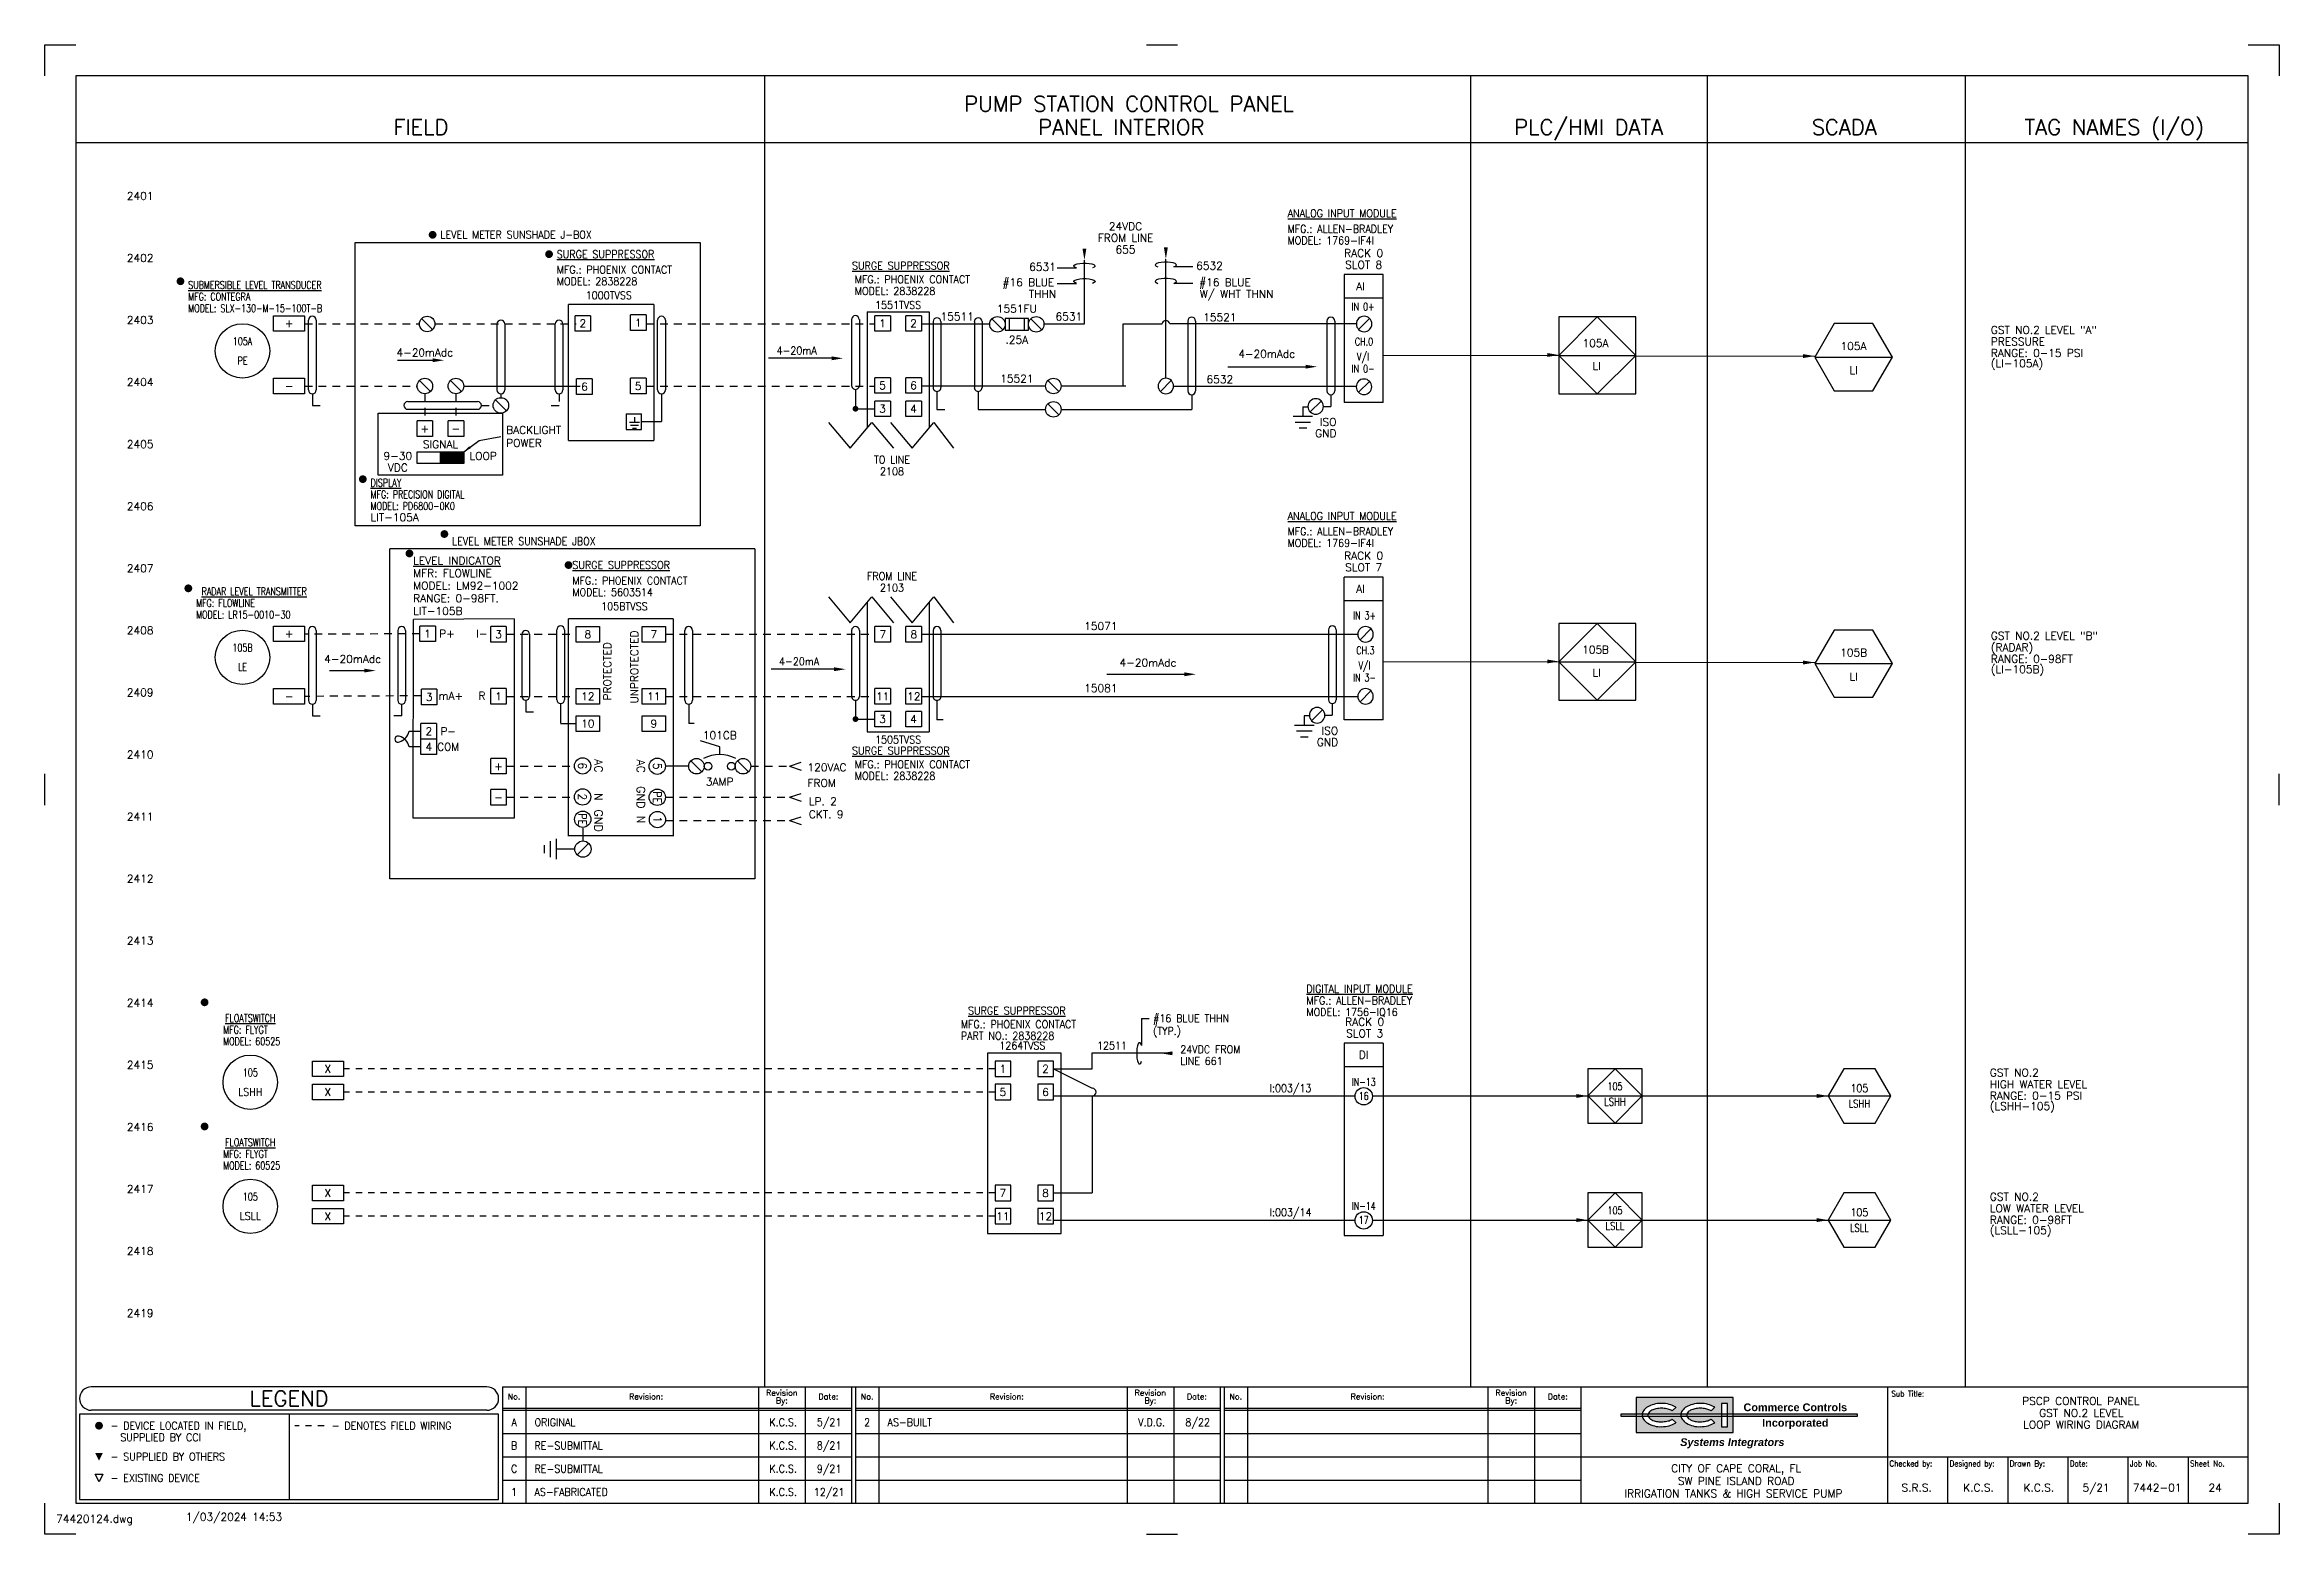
# Model space of a CAD drawing. Extents: x 0 to 36, y 0 to 24.
import ezdxf
from ezdxf.enums import TextEntityAlignment as Align

# ---------------------------------------------------------------- set-up
doc = ezdxf.new("R2010")
doc.units = 0
doc.header["$LTSCALE"] = 0.5
doc.header["$MEASUREMENT"] = 0
doc.linetypes.add('HIDDEN', pattern=[0.375, 0.25, -0.125])
doc.linetypes.add('HIDDEN2', pattern=[0.1875, 0.125, -0.0625])
doc.layers.get('0').update_dxf_attribs({"linetype": 'CONTINUOUS'})
for name, color, linetype in [('0 @ 1', 7, 'CONTINUOUS'), ('02_i1769-IA16-AC-DIGITAL-', 32, 'CONTINUOUS'), ('BORDER', 2, 'CONTINUOUS'), ('CUT-MARK', 5, 'CONTINUOUS')]:
    doc.layers.add(name, color=color, linetype=linetype)
doc.styles.add('arial', font='arialbd.ttf')
doc.styles.add('arialitalic', font='arialbi.ttf')
doc.styles.add('ROMANS', font='ROMANS.shx')
doc.styles.get("Standard").update_dxf_attribs({"font": 'SIMPLEX'})
doc.linetypes.add('FENCELINE1', pattern='A,0.25,-0.1,[133,ltypeshp.shx,S=0.1,R=0,X=-0.1,Y=0],-0.1,1', length=1.45)
doc.dimstyles.get("Standard").update_dxf_attribs({"dimtxt": 0.125, "dimasz": 0.125, "dimexe": 0.18, "dimexo": 0.0625, "dimgap": 0.09, "dimtad": 0, "dimtih": 1, "dimtoh": 1, "dimzin": 0, "dimdsep": 46, "dimtxsty": 'Standard', "dimcen": 0.09, "dimadec": 0, "dimazin": 0, "dimtfac": 1, "dimtofl": 0, "dimtmove": 0, "dimatfit": 3, "dimfxl": 0, "dimtolj": 1, "dimtzin": 0, "dimarcsym": 0})

msp = doc.modelspace()

# ---------------------------------------------------------------- texts
at = {"style": 'ROMANS'}
for s, height, p in [('PUMP STATION CONTROL PANEL', 0.25, (17.469, 22.922)), ('PANEL INTERIOR', 0.25, (17.344, 22.547)), ('4-20mAdc', 0.125, (6.124, 18.978)), ('4-20mAdc', 0.125, (19.688, 18.956)), ('4-20mAdc', 0.125, (4.962, 14.041)), ('4-20mAdc', 0.125, (17.773, 13.981)), ('4-20mAdc', 0.125, (17.773, 13.981)), ('PSCP CONTROL PANEL ', 0.125, (32.846, 2.085)), ('LOOP WIRING DIAGRAM', 0.125, (32.81, 1.704)), ('GST NO.2 LEVEL', 0.125, (32.81, 1.891)), ('CITY OF CAPE CORAL, FL', 0.125, (27.25, 1)), ('IRRIGATION TANKS & HIGH SERVICE PUMP ', 0.125, (27.25, 0.595)), ('SW PINE ISLAND ROAD', 0.125, (27.25, 0.798))]:
    msp.add_text(s, height=height, dxfattribs=at).set_placement(p, align=Align.CENTER)
at = {"linetype": 'Continuous', "style": 'ROMANS'}
for s, height, p in [('FIELD', 0.25, (6.062, 22.547)), ('PLC/HMI DATA', 0.25, (24.875, 22.547)), (' SCADA', 0.25, (28.906, 22.547)), ('TAG NAMES (I/O)', 0.25, (33.344, 22.547)), ('FROM LINE', 0.125, (17.413, 20.825)), ('24VDC', 0.125, (17.413, 21.012)), ('655', 0.125, (17.413, 20.637)), ('RACK 0', 0.125, (21.248, 20.579)), ('#16 BLUE ', 0.125, (15.89, 20.108)), ('6531', 0.125, (16.077, 20.358)), ('6532', 0.125, (18.765, 20.375)), ('#16 BLUE', 0.125, (19.015, 20.11)), ('SLOT 8', 0.125, (21.248, 20.391)), ('AI', 0.125, (21.198, 20.046)), ('THHN', 0.125, (16.077, 19.921)), ('W/ WHT THNN', 0.125, (19.202, 19.922)), ('+', 0.125, (3.937, 19.447)), ('2', 0.125, (8.669, 19.447)), ('1', 0.125, (9.562, 19.457)), ('1', 0.125, (13.499, 19.447)), ('2', 0.125, (13.999, 19.447)), ('15521', 0.125, (18.93, 19.546)), ('105A', 0.125, (24.984, 19.129)), ('105A', 0.125, (29.142, 19.081)), ('LI', 0.125, (25, 18.759)), ('LI', 0.125, (29.142, 18.694)), ('-', 0.125, (3.937, 18.439)), ('6', 0.125, (8.695, 18.427)), ('5', 0.125, (9.562, 18.437)), ('5', 0.125, (13.499, 18.447)), ('6', 0.125, (13.999, 18.447)), ('6532', 0.125, (18.93, 18.546)), ('3', 0.125, (13.499, 18.072)), ('4', 0.125, (13.999, 18.072)), ('+', 0.125, (6.125, 17.75)), ('-', 0.125, (6.625, 17.75)), ('9-30', 0.125, (5.688, 17.312)), ('SIGNAL', 0.125, (6.375, 17.5)), ('LOOP', 0.125, (7.062, 17.312)), ('VDC', 0.125, (5.688, 17.125)), ('RACK 0', 0.125, (21.248, 15.704)), ('SLOT 7', 0.125, (21.248, 15.516)), ('AI', 0.125, (21.198, 15.171)), ('+', 0.125, (3.937, 14.447)), ('1', 0.125, (6.169, 14.447)), ('P+', 0.125, (6.482, 14.447)), ('I-', 0.125, (7.044, 14.447)), ('3', 0.125, (7.313, 14.437)), ('8', 0.125, (8.75, 14.437)), ('7', 0.125, (9.812, 14.437)), ('7', 0.125, (13.5, 14.437)), ('8', 0.125, (14, 14.437)), ('15071', 0.125, (17.016, 14.57)), ('105B', 0.125, (24.984, 14.191)), ('105B', 0.125, (29.142, 14.144)), ('15081', 0.125, (17.016, 13.57)), ('LI', 0.125, (25, 13.821)), ('LI', 0.125, (29.142, 13.757)), ('-', 0.125, (3.937, 13.439)), ('3', 0.125, (6.195, 13.427)), ('mA+', 0.125, (6.544, 13.447)), ('R', 0.125, (7.044, 13.447)), ('1', 0.125, (7.313, 13.437)), ('12', 0.125, (8.75, 13.437)), ('11', 0.125, (9.812, 13.437)), ('11', 0.125, (13.5, 13.437)), ('12', 0.125, (14, 13.437)), ('2', 0.125, (6.188, 12.875)), ('P-', 0.125, (6.5, 12.875)), ('10', 0.125, (8.75, 13)), ('9', 0.125, (9.812, 13)), ('3', 0.125, (13.499, 13.072)), ('4', 0.125, (13.999, 13.072)), ('4', 0.125, (6.188, 12.625)), ('COM', 0.125, (6.5, 12.625)), ('+', 0.125, (7.313, 12.312)), ('-', 0.125, (7.313, 11.812)), ('RACK 0', 0.125, (21.266, 8.194)), ('SLOT 3', 0.125, (21.266, 8.007)), ('X', 0.125, (4.563, 7.437)), ('1', 0.125, (15.438, 7.437)), ('2', 0.125, (16.125, 7.437)), ('DI', 0.125, (21.25, 7.663)), ('X', 0.125, (4.563, 7.062)), ('5', 0.125, (15.438, 7.062)), ('6', 0.125, (16.125, 7.062)), ('X', 0.125, (4.563, 5.437)), ('7', 0.125, (15.438, 5.437)), ('8', 0.125, (16.125, 5.437)), ('X', 0.125, (4.563, 5.062)), ('11', 0.125, (15.438, 5.062)), ('12', 0.125, (16.125, 5.062))]:
    msp.add_text(s, height=height, dxfattribs=at).set_placement(p, align=Align.CENTER)
for s, p in [('2401', (1.751, 21.501)), ('2402', (1.751, 20.501)), ('2403', (1.751, 19.501)), ('2404', (1.751, 18.501)), ('GND', (20.812, 17.676)), ('ISO', (20.812, 17.858)), ('2405', (1.751, 17.501)), ('2406', (1.751, 16.501)), ('2407', (1.751, 15.501)), ('2408', (1.751, 14.501)), ('2409', (1.751, 13.501)), ('ISO', (20.836, 12.883)), ('2410', (1.751, 12.501)), ('GND', (20.836, 12.7)), ('2411', (1.751, 11.501)), ('2412', (1.751, 10.501)), ('2413', (1.751, 9.501)), ('2414', (1.751, 8.501)), ('2415', (1.751, 7.501)), ('2416', (1.751, 6.501)), ('2417', (1.751, 5.501)), ('2418', (1.751, 4.501)), ('2419', (1.751, 3.501))]:
    msp.add_text(s, height=0.125, dxfattribs=at).set_placement(p, align=Align.RIGHT)
at = {"color": 0, "linetype": 'Continuous', "style": 'ROMANS', "width": 0.9}
for s, p in [('%%UANALOG INPUT MODULE', (20.025, 21.22)), ('LEVEL METER SUNSHADE J-BOX', (6.375, 20.875)), ('MFG.: ALLEN-BRADLEY ', (20.023, 20.97)), ('MODEL: 1769-IF4I ', (20.023, 20.783)), ('%%USURGE SUPPRESSOR', (8.25, 20.562)), ('MFG.: PHOENIX CONTACT', (8.25, 20.312)), ('MODEL: 2838228', (8.25, 20.125)), ('%%USURGE SUPPRESSOR', (13.006, 20.376)), ('MFG.: PHOENIX CONTACT', (13.051, 20.157)), ('MODEL: 2838228', (13.051, 19.969)), ('%%UANALOG INPUT MODULE', (20.025, 16.345)), ('MFG.: ALLEN-BRADLEY ', (20.023, 16.095)), ('LEVEL METER SUNSHADE JBOX', (6.563, 15.938)), ('MODEL: 1769-IF4I ', (20.023, 15.908)), ('%%USURGE SUPPRESSOR', (8.501, 15.553)), ('MFG.: PHOENIX CONTACT', (8.501, 15.303)), ('MODEL: 5603514', (8.501, 15.116)), ('%%USURGE SUPPRESSOR', (13.006, 12.563)), ('MFG.: PHOENIX CONTACT', (13.051, 12.344)), ('MODEL: 2838228', (13.051, 12.157)), ('%%UDIGITAL INPUT MODULE', (20.327, 8.726)), ('MFG.: ALLEN-BRADLEY', (20.327, 8.538)), ('MFG.: PHOENIX CONTACT', (14.76, 8.156)), ('%%USURGE SUPPRESSOR', (14.875, 8.375)), ('#16 BLUE THHN', (17.857, 8.25)), ('MODEL: 1756-IQ16', (20.327, 8.351)), ('PART NO.: 2838228', (14.76, 7.969)), ('(TYP.)', (17.857, 8.048))]:
    msp.add_text(s, height=0.125, dxfattribs=at).set_placement(p)
at = {"linetype": 'Continuous', "style": 'ROMANS'}
for s, width, p in [('%%USUBMERSIBLE LEVEL TRANSDUCER', 0.75, (2.312, 20.066)), ('MFG: CONTEGRA', 0.75, (2.312, 19.879)), ('MODEL: SLX-130-M-15-100T-B', 0.75, (2.312, 19.691)), ('%%UDISPLAY', 0.75, (5.25, 16.879)), ('MFG: PRECISION DIGITAL', 0.75, (5.25, 16.691)), ('MODEL: PD6800-0K0', 0.75, (5.25, 16.504)), ('MFG: FLOWLINE', 0.75, (2.438, 14.941)), ('MODEL: LR15-0010-30', 0.75, (2.438, 14.754)), ('MFG: FLYGT', 0.75, (2.875, 8.066)), ('MODEL: 60525', 0.75, (2.875, 7.879)), ('24VDC FROM', 0.9, (18.294, 7.75)), ('LINE 661', 0.9, (18.294, 7.562)), ('MFG: FLYGT', 0.75, (2.875, 6.066)), ('MODEL: 60525', 0.75, (2.875, 5.879))]:
    msp.add_text(s, height=0.125, dxfattribs=dict(at, width=width)).set_placement(p)
for s, width, p in [('1000TVSS', 0.9, (9.088, 19.899)), ('1551TVSS', 0.9, (13.749, 19.742)), ('IN 0+', 0.75, (21.239, 19.716)), ('105A', 0.75, (3.187, 19.16)), ('4-20mA', 0.9, (12.115, 19.01)), ('PE', 0.75, (3.187, 18.848)), ('IN 0-', 0.75, (21.239, 18.716)), ('V/I', 0.75, (21.239, 18.911)), ('TO LINE', 0.9, (13.65, 17.25)), ('2108', 0.9, (13.65, 17.062)), ('FROM LINE', 0.9, (13.65, 15.375)), ('%%URADAR LEVEL TRANSMITTER', 0.75, (3.375, 15.129)), ('2103', 0.9, (13.65, 15.188)), ('105BTVSS', 0.9, (9.339, 14.89)), ('IN 3+', 0.75, (21.262, 14.741)), ('105B', 0.75, (3.187, 14.223)), ('4-20mA', 0.9, (12.154, 14.001)), ('V/I', 0.75, (21.262, 13.935)), ('LE', 0.75, (3.187, 13.91)), ('IN 3-', 0.75, (21.262, 13.741)), ('1505TVSS', 0.9, (13.749, 12.742)), ('%%UFLOATSWITCH', 0.75, (3.312, 8.254)), ('1264TVSS', 0.9, (15.75, 7.812)), ('12511', 0.9, (17.195, 7.812)), ('105', 0.75, (3.312, 7.378)), ('I:003/13', 0.9, (20.07, 7.125)), ('IN-13', 0.75, (21.25, 7.226)), ('105', 0.75, (25.298, 7.156)), ('105', 0.9, (29.235, 7.125)), ('LSHH', 0.9, (3.312, 7.065)), ('16', 0.75, (21.25, 7)), ('LSHH', 0.8, (25.298, 6.906)), ('LSHH', 0.8, (29.235, 6.875)), ('%%UFLOATSWITCH', 0.75, (3.312, 6.254)), ('105', 0.75, (3.312, 5.378)), ('LSLL', 0.9, (3.312, 5.065)), ('I:003/14', 0.9, (20.07, 5.125)), ('IN-14', 0.75, (21.25, 5.226)), ('17', 0.75, (21.25, 5)), ('105', 0.75, (25.298, 5.156)), ('105', 0.9, (29.235, 5.125)), ('LSLL', 0.8, (25.298, 4.906)), ('LSLL', 0.8, (29.235, 4.875))]:
    msp.add_text(s, height=0.125, dxfattribs=dict(at, width=width)).set_placement(p, align=Align.CENTER)
at = {"color": 7, "linetype": 'Continuous', "style": 'ROMANS'}
for s, p in [('GST NO.2 LEVEL "A"', (31.352, 19.342)), ('PRESSURE', (31.352, 19.155)), ('RANGE: 0-15 PSI', (31.352, 18.97)), ('(LI-105A)', (31.352, 18.803)), ('GST NO.2 LEVEL "B"', (31.352, 14.414)), ('(RADAR)', (31.352, 14.226)), ('RANGE: 0-98FT', (31.352, 14.042)), ('(LI-105B)', (31.352, 13.875)), ('GST NO.2 ', (31.337, 7.375)), ('HIGH WATER LEVEL', (31.337, 7.188)), ('RANGE: 0-15 PSI', (31.337, 7.004)), ('(LSHH-105)', (31.337, 6.836)), ('GST NO.2', (31.337, 5.375)), ('LOW WATER LEVEL', (31.337, 5.188)), ('RANGE: 0-98FT', (31.337, 5.004)), ('(LSLL-105)', (31.337, 4.836))]:
    msp.add_text(s, height=0.125, dxfattribs=at).set_placement(p)
at = {"linetype": 'Continuous', "style": 'ROMANS'}
for s, p in [('LIT-105A', (5.25, 16.322)), ('%%ULEVEL INDICATOR', (5.938, 15.625)), ('MFR: FLOWLINE', (5.938, 15.423)), ('MODEL: LM92-1002', (5.938, 15.22)), ('RANGE: 0-98FT.', (5.938, 15.018)), ('LIT-105B', (5.938, 14.812)), ('120VAC', (12.289, 12.293)), ('FROM', (12.289, 12.043)), ('CKT. 9', (12.312, 11.539)), ('LP. 2', (12.312, 11.748))]:
    msp.add_text(s, height=0.125, dxfattribs=at).set_placement(p)
for s, p in [('UNPROTECTED', (9.562, 14.562)), ('PROTECTED', (9.125, 14.375))]:
    msp.add_text(s, height=0.125, rotation=90, dxfattribs=at).set_placement(p, align=Align.RIGHT)
for s, height, p in [('6', 0.131, (8.596, 12.381)), ('AC', 0.1309, (8.858, 12.381)), ('AC', 0.1309, (9.54, 12.375)), ('5', 0.131, (9.804, 12.375)), ('2', 0.131, (8.596, 11.881)), ('N', 0.131, (8.858, 11.881)), ('GND', 0.1309, (9.54, 11.875)), ('GND', 0.1309, (8.858, 11.498)), ('N', 0.131, (9.542, 11.516)), ('1', 0.131, (9.807, 11.516))]:
    msp.add_text(s, height=height, rotation=270, dxfattribs=at).set_placement(p, align=Align.CENTER)
at = {"linetype": 'Continuous', "style": 'ROMANS', "width": 0.85}
for p in [(9.804, 11.875), (8.598, 11.521)]:
    msp.add_text('PE', height=0.1309, rotation=270, dxfattribs=at).set_placement(p, align=Align.CENTER)
at = {"color": 0, "style": 'ROMANS'}
msp.add_text('LEGEND', height=0.25, dxfattribs=at).set_placement((3.937, 2.062), align=Align.CENTER)
at = {"color": 2, "style": 'ROMANS'}
for s, p in [('No.', (7.562, 2.219)), ('Revision:', (9.688, 2.219)), ('Revision', (11.875, 2.281)), ('By:', (11.875, 2.156)), ('Date:', (12.625, 2.219)), ('No.', (13.25, 2.219)), ('Revision:', (15.5, 2.219)), ('Revision', (17.812, 2.281)), ('By:', (17.812, 2.156)), ('Date:', (18.562, 2.219)), ('No.', (19.188, 2.219)), ('Revision:', (21.312, 2.219)), ('Revision', (23.625, 2.281)), ('By:', (23.625, 2.156)), ('Date:', (24.375, 2.219))]:
    msp.add_text(s, height=0.0938, dxfattribs=at).set_placement(p, align=Align.MIDDLE_CENTER)
at = {"color": 2, "style": 'ROMANS', "width": 0.9}
for s, height, p in [('Sub Title:', 0.0938, (29.75, 2.219)), ('Checked by:', 0.09375, (29.719, 1.094)), ('Designed by:', 0.09375, (30.688, 1.094)), ('Drawn By:', 0.0938, (31.656, 1.094)), ('Date:', 0.0938, (32.625, 1.094)), ('Job No.', 0.0938, (33.594, 1.094)), ('Sheet No.', 0.0938, (34.562, 1.094))]:
    msp.add_text(s, height=height, dxfattribs=at).set_placement(p)
at = {"style": 'ROMANS', "width": 0.9}
for s, p in [('- DEVICE LOCATED IN FIELD,', (1.063, 1.687)), ('- DENOTES FIELD WIRING', (4.625, 1.687)), ('ORIGINAL', (7.891, 1.743)), ('AS-BUILT', (13.579, 1.743)), ('  SUPPLIED BY CCI', (1.063, 1.5)), ('RE-SUBMITTAL', (7.891, 1.368)), ('- SUPPLIED BY OTHERS', (1.063, 1.187)), ('- EXISTING DEVICE', (1.063, 0.844))]:
    msp.add_text(s, height=0.125, dxfattribs=at).set_placement(p)
for s, p in [('A', (7.562, 1.743)), ('K.C.S.', (11.896, 1.743)), ('5/21', (12.637, 1.743)), ('2', (13.25, 1.743)), ('V.D.G.', (17.833, 1.743)), ('8/22', (18.575, 1.743)), ('B', (7.562, 1.368)), ('K.C.S.', (11.896, 1.368)), ('8/21', (12.637, 1.368))]:
    msp.add_text(s, height=0.125, dxfattribs=at).set_placement(p, align=Align.CENTER)
at = {"linetype": 'Continuous', "insert": (7.437, 17.688), "char_height": 0.125, "attachment_point": 4}
msp.add_mtext('BACKLIGHT\\PPOWER', dxfattribs=at)
at = {"color": 0, "linetype": 'Continuous', "style": 'ROMANS'}
for tag, text, p in [('1551FU', 'XXXX', (15.662, 19.683)), ('15511', 'XXXX', (14.698, 19.558)), ('6531', 'XXXX', (16.497, 19.558)), ('.25A', 'XXX', (15.662, 19.183)), ('15521', 'XXXX', (15.662, 18.558))]:
    msp.add_attdef(tag, text=text, height=0.125, dxfattribs=at).set_placement(p, align=Align.CENTER)
at = {"layer": '02_i1769-IA16-AC-DIGITAL-', "color": 0, "style": 'ROMANS', "width": 0.75}
for s, p in [('CH.0', (21.254, 19.154)), ('CH.3', (21.277, 14.178))]:
    msp.add_text(s, height=0.125, dxfattribs=at).set_placement(p, align=Align.CENTER)
at = {"layer": 'BORDER', "color": 4, "style": 'ROMANS'}
for s, p in [('S.R.S.', (30.156, 0.688)), ('K.C.S.', (31.156, 0.688)), ('K.C.S.', (32.125, 0.688)), ('5/21', (33.047, 0.688)), ('7442-01', (34.031, 0.688)), ('24', (34.969, 0.688))]:
    msp.add_text(s, height=0.125, dxfattribs=at).set_placement(p, align=Align.CENTER)

# ---------------------------------------------------------------- blocks, each defined once
blk = doc.blocks.new('CUTMARK')
at = {"color": 5}
for p, q in [((0, 23.5), (0, 24)), ((0, 24), (0.5, 24)), ((17.75, 24), (18.25, 24)), ((35.5, 24), (36, 24)), ((36, 24), (36, 23.5)), ((0, 11.75), (0, 12.25)), ((36, 11.75), (36, 12.25)), ((0, 0), (0, 0.5)), ((36, 0.5), (36, 0)), ((0.5, 0), (0, 0)), ((17.75, 0), (18.25, 0)), ((36, 0), (35.5, 0))]:
    blk.add_line(p, q, dxfattribs=at)
blk = doc.blocks.new('FCIRLEG')
at = {"color": 5, "const_width": 0.0625}
blk.add_lwpolyline([(-0.03125, 0, 1), (0.03125, 0, 1)], format="xyb", close=True, dxfattribs=at)
blk = doc.blocks.new('FTRIULEG')
at = {"color": 5}
blk.add_solid([(0, 0.125), (0, 0.125), (-0.0625, 0), (0.0625, 0)], dxfattribs=at)
blk = doc.blocks.new('CCILOGO3')
h = blk.add_hatch(color=256)
h.paths.add_polyline_path([(25.922, 2.094, -0.060974), (26.047, 2.109, -0.060974), (26.172, 2.094, -0.074343), (26.268, 2.054, -0.016679), (26.281, 2.046), (26.221, 1.988, 0.036094), (26.202, 1.999, 0.064948), (26.135, 2.022, 0.051099), (26.047, 2.031, 0.051099), (25.958, 2.022, 0.064948), (25.892, 1.999, 0.104203), (25.841, 1.959, 0.105248), (25.83, 1.937), (26.36, 1.937, -0.117879), (26.38, 1.988, -0.106943), (26.451, 2.054, -0.074343), (26.547, 2.094, -0.060974), (26.672, 2.109, -0.060974), (26.797, 2.094, -0.074343), (26.893, 2.054, -0.016679), (26.906, 2.046), (26.846, 1.988, 0.036094), (26.827, 1.999, 0.064948), (26.76, 2.022, 0.051099), (26.672, 2.031, 0.051099), (26.583, 2.022, 0.064948), (26.517, 1.999, 0.104203), (26.466, 1.959, 0.105248), (26.455, 1.937), (27.016, 1.937), (27.016, 2.109), (27.109, 2.109), (27.109, 1.937), (27.203, 1.937), (27.203, 2.203), (25.641, 2.203), (25.641, 1.937), (25.735, 1.937, -0.117879), (25.755, 1.988, -0.106943), (25.826, 2.054, -0.074343)])
h.paths.add_polyline_path([(25.826, 1.789, -0.106943), (25.755, 1.856, -0.117879), (25.735, 1.906), (25.641, 1.906), (25.641, 1.641), (27.203, 1.641), (27.203, 1.906), (27.109, 1.906), (27.109, 1.734), (27.016, 1.734), (27.016, 1.906), (26.455, 1.906, 0.105248), (26.466, 1.885, 0.104203), (26.517, 1.845, 0.064948), (26.592, 1.819, 0.063643), (26.672, 1.812, 0.051099), (26.76, 1.822, 0.064948), (26.827, 1.845, 0.036094), (26.846, 1.856), (26.906, 1.798, -0.016679), (26.893, 1.789, -0.074343), (26.797, 1.75, -0.060974), (26.672, 1.734, -0.074995), (26.558, 1.745, -0.074343), (26.451, 1.789, -0.106943), (26.38, 1.856, -0.117879), (26.36, 1.906), (25.83, 1.906, 0.105248), (25.841, 1.885, 0.104203), (25.892, 1.845, 0.064948), (25.967, 1.819, 0.063643), (26.047, 1.812, 0.051099), (26.135, 1.822, 0.064948), (26.202, 1.845, 0.036094), (26.221, 1.856), (26.281, 1.798, -0.016679), (26.268, 1.789, -0.074343), (26.172, 1.75, -0.060974), (26.047, 1.734, -0.074995), (25.933, 1.745, -0.074343)])
h.paths.add_polyline_path([(25.641, 1.906), (25.641, 1.937), (25.391, 1.937), (25.391, 1.906)])
h.paths.add_polyline_path([(25.83, 1.906, -0.068202), (25.828, 1.922, -0.068202), (25.83, 1.937), (25.735, 1.937, 0.033731), (25.734, 1.922, 0.033731), (25.735, 1.906)])
h.paths.add_polyline_path([(26.455, 1.906, -0.068202), (26.453, 1.922, -0.068202), (26.455, 1.937), (26.36, 1.937, 0.033731), (26.359, 1.922, 0.033731), (26.36, 1.906)])
h.paths.add_polyline_path([(27.109, 1.906), (27.109, 1.937), (27.016, 1.937), (27.016, 1.906)])
h.paths.add_polyline_path([(29.203, 1.906), (29.203, 1.937), (27.203, 1.937), (27.203, 1.906)])
for p, q in [((27.203, 2.203), (25.641, 2.203)), ((25.641, 2.203), (25.641, 1.641)), ((27.203, 1.641), (27.203, 2.203)), ((29.203, 1.937), (25.391, 1.937)), ((25.391, 1.937), (25.391, 1.906)), ((25.391, 1.906), (29.203, 1.906)), ((26.221, 1.988), (26.281, 2.046)), ((26.221, 1.856), (26.281, 1.798)), ((26.846, 1.988), (26.906, 2.046)), ((26.846, 1.856), (26.906, 1.798)), ((27.109, 2.109), (27.016, 2.109)), ((27.016, 2.109), (27.016, 1.734)), ((27.109, 1.734), (27.109, 2.109)), ((29.203, 1.906), (29.203, 1.937)), ((25.641, 1.641), (27.203, 1.641)), ((27.016, 1.734), (27.109, 1.734))]:
    blk.add_line(p, q)
for centre, radius, start, end in [((25.851, 1.922), 0.116, 145.3805, 180), ((25.851, 1.922), 0.116, 180, 214.6195), ((25.944, 1.857), 0.23, 120.9638, 145.3805), ((25.944, 1.987), 0.23, 214.6195, 239.0362), ((26.006, 1.754), 0.35, 103.9568, 120.9638), ((25.886, 1.922), 0.0581, 140.3607, 180), ((25.886, 1.922), 0.0581, 180, 219.6393), ((25.962, 1.859), 0.157, 116.5651, 140.3607), ((25.962, 1.985), 0.157, 219.6393, 243.4349), ((26.013, 1.757), 0.271, 101.7009, 116.5651), ((26.028, 2.117), 0.305, 243.4349, 258.2991), ((26.047, 1.59), 0.519, 90, 103.9568), ((26.047, 1.595), 0.436, 90, 101.7009), ((26.031, 2.129), 0.317, 258.2991, 272.8654), ((26.047, 1.59), 0.519, 76.0432, 90), ((26.047, 1.595), 0.436, 78.2991, 90), ((26.047, 2.249), 0.436, 270, 281.7009), ((26.08, 1.757), 0.271, 63.4349, 78.2991), ((26.08, 2.087), 0.271, 281.7009, 296.5651), ((26.088, 1.754), 0.35, 59.0362, 76.0432), ((26.131, 1.859), 0.157, 55.1664, 63.4349), ((26.131, 1.985), 0.157, 296.5651, 304.8336), ((26.149, 1.857), 0.23, 55.214, 59.0362), ((26.476, 1.922), 0.116, 145.3805, 180), ((26.476, 1.922), 0.116, 180, 214.6195), ((26.569, 1.857), 0.23, 120.9638, 145.3805), ((26.569, 1.987), 0.23, 214.6195, 239.0362), ((26.631, 1.754), 0.35, 103.9568, 120.9638), ((26.511, 1.922), 0.0581, 140.3607, 180), ((26.511, 1.922), 0.0581, 180, 219.6393), ((26.587, 1.859), 0.157, 116.5651, 140.3607), ((26.587, 1.985), 0.157, 219.6393, 243.4349), ((26.638, 1.757), 0.271, 101.7009, 116.5651), ((26.653, 2.117), 0.305, 243.4349, 258.2991), ((26.672, 1.59), 0.519, 90, 103.9568), ((26.672, 1.595), 0.436, 90, 101.7009), ((26.656, 2.129), 0.317, 258.2991, 272.8654), ((26.672, 1.59), 0.519, 76.0432, 90), ((26.672, 1.595), 0.436, 78.2991, 90), ((26.672, 2.249), 0.436, 270, 281.7009), ((26.705, 1.757), 0.271, 63.4349, 78.2991), ((26.705, 2.087), 0.271, 281.7009, 296.5651), ((26.713, 1.754), 0.35, 59.0362, 76.0432), ((26.756, 1.859), 0.157, 55.1664, 63.4349), ((26.756, 1.985), 0.157, 296.5651, 304.8336), ((26.774, 1.857), 0.23, 55.214, 59.0362), ((26.027, 2.125), 0.391, 239.0362, 256.0432), ((26.025, 2.118), 0.384, 256.0432, 273.1986), ((26.047, 2.253), 0.519, 270, 283.9568), ((26.088, 2.09), 0.35, 283.9568, 300.9638), ((26.149, 1.987), 0.23, 300.9638, 304.786), ((26.652, 2.125), 0.391, 239.0362, 256.0432), ((26.65, 2.118), 0.384, 256.0432, 273.1986), ((26.672, 2.253), 0.519, 270, 283.9568), ((26.713, 2.09), 0.35, 283.9568, 300.9638), ((26.774, 1.987), 0.23, 300.9638, 304.786)]:
    blk.add_arc(centre, radius, start, end)
for s, style, p in [('Commerce Controls', 'arial', (28.203, 1.984)), ('Incorporated', 'arial', (28.203, 1.734)), ('Systems Integrators', 'arialitalic', (27.188, 1.422))]:
    blk.add_text(s, height=0.125, dxfattribs=dict(style=style)).set_placement(p, align=Align.CENTER)
blk = doc.blocks.new('LARROW')
at = {"color": 5}
blk.add_solid([(0.125, 0.03125), (0.125, -0.03125), (-0.0625, 0)], dxfattribs=at)
blk = doc.blocks.new('TERM')
at = {"color": 1}
blk.add_line((-0.088, 0.088), (0.088, -0.088), dxfattribs=at)
blk.add_circle((0, 0), 0.125, dxfattribs=at)
blk = doc.blocks.new('gnd')
at = {"color": 5}
for p, q in [((0, 0), (0, -0.15625)), ((-0.15625, -0.15625), (0.15625, -0.15625)), ((-0.125, -0.25), (0.125, -0.25)), ((-0.0625, -0.34375), (0.0625, -0.34375))]:
    blk.add_line(p, q, dxfattribs=at)
blk = doc.blocks.new('RARROW')
at = {"color": 5}
blk.add_solid([(-0.125, 0.03125), (-0.125, -0.03125), (0.0625, 0)], dxfattribs=at)
blk = doc.blocks.new('Lasso')
at = {"color": 5}
blk.add_line((0, -0.437), (0, -0.128), dxfattribs=at)
at = {"color": 5, "linetype": 'Continuous'}
blk.add_polyline3d([(0, -0.128, 0), (0.012, -0.156, 0), (0.026, -0.17, 0), (0.04, -0.168, 0), (0.054, -0.151, 0), (0.065, -0.119, 0), (0.073, -0.076, 0), (0.078, -0.026, 0), (0.078, 0.027, 0), (0.073, 0.077, 0), (0.065, 0.12, 0), (0.054, 0.151, 0), (0.04, 0.169, 0), (0.026, 0.171, 0), (0.012, 0.157, 0), (0, 0.129, 0)], dxfattribs=at)
blk = doc.blocks.new('DOT')
at = {"color": 2, "const_width": 0.0469}
blk.add_lwpolyline([(-0.023, 0, 1), (0.023, 0, 1)], format="xyb", close=True, dxfattribs=at)
blk = doc.blocks.new('DNARROW')
at = {"color": 5}
blk.add_solid([(-0.03125, 0.125), (0.03125, 0.125), (0, -0.0625)], dxfattribs=at)
blk = doc.blocks.new('CircuitBreakerTerm')
at = {"color": 5}
for p, q in [((0, 0.312), (-0.312, 0.408)), ((0, 0.188), (0, 0.312))]:
    blk.add_line(p, q, dxfattribs=at)
at = {"color": 1}
for p, q in [((-0.463, 0.088), (-0.287, -0.088)), ((0.287, 0.088), (0.463, -0.088))]:
    blk.add_line(p, q, dxfattribs=at)
for centre in [(-0.375, 0), (0.375, 0)]:
    blk.add_circle(centre, 0.125, dxfattribs=at)
at = {"color": 5}
for centre in [(-0.188, 0), (0.188, 0)]:
    blk.add_circle(centre, 0.0625, dxfattribs=at)
blk.add_arc((0, -0.375), 0.562, 62.5596, 117.4404, dxfattribs=at)
at = {"style": 'ROMANS'}
for tag, p in [('DEVICE_ID', (0, 0.438)), ('VALUE', (0, -0.312))]:
    blk.add_attdef(tag, text='', height=0.125, dxfattribs=at).set_placement(p, align=Align.CENTER)
blk = doc.blocks.new('*U25')
at = {"linetype": 'Continuous'}
ref = blk.add_blockref('CircuitBreakerTerm', (10.875, 12.375), dxfattribs=at)
ref.add_attrib('DEVICE_ID', '101CB', dxfattribs={"layer": '0 @ 1', "height": 0.125, "style": 'ROMANS'}).set_placement((10.875, 12.8125), align=Align.CENTER)
ref.add_attrib('VALUE', '3AMP', dxfattribs={"layer": '0 @ 1', "height": 0.125, "style": 'ROMANS'}).set_placement((10.875, 12.0625), align=Align.CENTER)
blk = doc.blocks.new('11')
at = {"style": 'ROMANS', "width": 0.9}
for s, p in [('C', (7.562, 0.993)), ('K.C.S.', (11.896, 0.993)), ('9/21', (12.637, 0.993))]:
    blk.add_text(s, height=0.125, dxfattribs=at).set_placement(p, align=Align.CENTER)
blk.add_text('RE-SUBMITTAL', height=0.125, dxfattribs=at).set_placement((7.891, 0.993))
blk = doc.blocks.new('14')
at = {"style": 'ROMANS', "width": 0.9}
for s, p in [('1', (7.563, 0.618)), ('K.C.S.', (11.896, 0.618)), ('12/21', (12.637, 0.618))]:
    blk.add_text(s, height=0.125, dxfattribs=at).set_placement(p, align=Align.CENTER)
blk.add_text('AS-FABRICATED', height=0.125, dxfattribs=at).set_placement((7.891, 0.618))
blk = doc.blocks.new('DrawingName')
at = {"color": 0, "linetype": 'Continuous', "insert": (0.1875, 0.3125), "char_height": 0.125, "attachment_point": 1, "style": 'ROMANS'}
blk.add_mtext('74420124.dwg', dxfattribs=at)
blk = doc.blocks.new('dwgfilename')
at = {"color": 0, "linetype": 'Continuous'}
blk.add_blockref('DrawingName', (0, 0), dxfattribs=at)
blk = doc.blocks.new('dwgdate')
at = {"color": 0, "linetype": 'Continuous', "insert": (2.1875, 0.34375), "char_height": 0.125, "attachment_point": 1, "style": 'ROMANS'}
blk.add_mtext(' 1/03/2024 14:53', dxfattribs=at)
blk = doc.blocks.new('Drawing_Name_Date_Panel_Layout')
at = {"linetype": 'Continuous'}
for name in ['dwgdate', 'dwgfilename']:
    blk.add_blockref(name, (0, 0), dxfattribs=at)

# ---------------------------------------------------------------- hatches: boundary and pattern name
at = {"linetype": 'Continuous'}
h = msp.add_hatch(color=256, dxfattribs=at)
h.dxf.hatch_style = 1
h.paths.add_polyline_path([(6.75, 17.25), (6.75, 17.438), (6.375, 17.438), (6.375, 17.25)])

# ---------------------------------------------------------------- linework, layer by layer
for p, q in [((11.594, 23.5), (11.594, 2.375)), ((22.969, 23.5), (22.969, 2.375)), ((26.781, 23.5), (26.781, 2.375)), ((30.938, 23.5), (30.938, 2.375)), ((0.5, 22.422), (35.5, 22.422)), ((5, 16.25), (5, 20.812)), ((5, 20.812), (10.562, 20.812)), ((10.562, 20.812), (10.562, 16.25)), ((16.75, 19.5), (16.75, 20.529)), ((18.062, 18.625), (18.062, 20.545)), ((21.562, 20.296), (20.937, 20.296)), ((20.937, 20.296), (20.937, 18.233)), ((21.562, 18.233), (21.562, 20.296)), ((9.812, 19.812), (8.438, 19.812)), ((20.937, 19.921), (21.562, 19.921)), ((3.687, 19.634), (4.187, 19.634)), ((3.687, 19.384), (3.687, 19.634)), ((4.187, 19.634), (4.187, 19.384)), ((8.794, 19.634), (8.544, 19.634)), ((8.544, 19.384), (8.544, 19.634)), ((8.794, 19.634), (8.794, 19.384)), ((9.688, 19.645), (9.438, 19.645)), ((9.438, 19.395), (9.438, 19.645)), ((9.688, 19.645), (9.688, 19.395)), ((13.25, 19.697), (14.25, 19.697)), ((13.25, 19.697), (13.25, 17.825)), ((13.624, 19.634), (13.374, 19.634)), ((13.374, 19.384), (13.374, 19.634)), ((13.624, 19.634), (13.624, 19.384)), ((14.124, 19.634), (13.874, 19.634)), ((13.874, 19.384), (13.874, 19.634)), ((14.124, 19.634), (14.124, 19.384)), ((14.125, 19.5), (15.224, 19.5)), ((14.25, 19.697), (14.25, 17.825)), ((16.099, 19.5), (16.75, 19.5)), ((17.375, 18.5), (17.375, 19.5)), ((17.375, 19.5), (18, 19.5)), ((21.125, 19.5), (18.125, 19.5)), ((4.187, 19.384), (3.687, 19.384)), ((8.794, 19.384), (8.544, 19.384)), ((9.688, 19.395), (9.438, 19.395)), ((13.624, 19.384), (13.374, 19.384)), ((14.124, 19.384), (13.874, 19.384)), ((12.677, 18.947), (11.663, 18.947)), ((24.394, 18.995), (25.632, 18.995)), ((28.517, 18.965), (29.767, 18.965)), ((28.601, 18.965), (29.683, 18.965)), ((3.687, 18.627), (4.187, 18.627)), ((3.687, 18.377), (3.687, 18.627)), ((4.187, 18.377), (3.687, 18.377)), ((4.187, 18.627), (4.187, 18.377)), ((8.82, 18.615), (8.57, 18.615)), ((8.57, 18.365), (8.57, 18.615)), ((8.82, 18.365), (8.57, 18.365)), ((8.82, 18.615), (8.82, 18.365)), ((9.688, 18.625), (9.438, 18.625)), ((9.438, 18.375), (9.438, 18.625)), ((9.688, 18.375), (9.438, 18.375)), ((9.688, 18.625), (9.688, 18.375)), ((13.624, 18.634), (13.374, 18.634)), ((13.374, 18.384), (13.374, 18.634)), ((13.624, 18.384), (13.374, 18.384)), ((13.624, 18.634), (13.624, 18.384)), ((14.124, 18.634), (13.874, 18.634)), ((13.874, 18.384), (13.874, 18.634)), ((14.124, 18.384), (13.874, 18.384)), ((14.124, 18.634), (14.124, 18.384)), ((16.127, 18.5), (14.125, 18.5)), ((14.375, 18.413), (14.375, 18.125)), ((17.415, 18.5), (16.375, 18.5)), ((18.188, 18.5), (21.125, 18.5)), ((4.312, 18.188), (4.438, 18.188)), ((5.375, 17.064), (5.375, 18.064)), ((5.375, 18.064), (7.375, 18.064)), ((7.375, 18.064), (7.375, 17.064)), ((9.367, 18.052), (9.617, 18.052)), ((9.367, 18.052), (9.367, 17.802)), ((9.617, 17.802), (9.617, 18.052)), ((13.062, 18.134), (13.374, 18.134)), ((13.624, 18.259), (13.374, 18.259)), ((13.374, 18.009), (13.374, 18.259)), ((13.624, 18.009), (13.374, 18.009)), ((13.624, 18.259), (13.624, 18.009)), ((14.124, 18.259), (13.874, 18.259)), ((13.874, 18.009), (13.874, 18.259)), ((14.124, 18.009), (13.874, 18.009)), ((14.124, 18.259), (14.124, 18.009)), ((14.375, 18.125), (14.5, 18.125)), ((15.039, 18.125), (16.125, 18.125)), ((16.375, 18.125), (18.478, 18.125)), ((21.562, 18.233), (20.937, 18.233)), ((6, 17.688), (6, 17.938)), ((6.25, 17.938), (6, 17.938)), ((6.25, 17.688), (6, 17.688)), ((6.25, 17.938), (6.25, 17.688)), ((6.5, 17.688), (6.5, 17.938)), ((6.75, 17.938), (6.5, 17.938)), ((6.75, 17.688), (6.5, 17.688)), ((6.75, 17.938), (6.75, 17.688)), ((9.367, 17.802), (9.617, 17.802)), ((9.617, 17.927), (9.937, 17.927)), ((12.625, 17.914), (12.975, 17.498)), ((12.975, 17.498), (13.325, 17.914)), ((13.325, 17.914), (13.675, 17.498)), ((13.625, 17.914), (13.975, 17.498)), ((13.975, 17.498), (14.325, 17.914)), ((14.325, 17.914), (14.639, 17.498)), ((6, 17.438), (6.75, 17.438)), ((6, 17.25), (6, 17.438)), ((6.375, 17.25), (6.375, 17.438)), ((6.75, 17.438), (6.75, 17.25)), ((8.438, 17.625), (9.812, 17.625)), ((7.375, 17.064), (5.375, 17.064)), ((6.75, 17.25), (6, 17.25)), ((10.562, 16.25), (5, 16.25)), ((5.562, 10.562), (5.562, 15.875)), ((11.438, 15.875), (5.562, 15.875)), ((11.438, 15.875), (11.438, 10.562)), ((21.562, 15.421), (20.937, 15.421)), ((20.937, 13.122), (20.937, 15.421)), ((21.562, 13.122), (21.562, 15.421)), ((12.625, 15.102), (12.975, 14.685)), ((12.975, 14.685), (13.325, 15.102)), ((13.25, 15.013), (13.25, 12.928)), ((13.325, 15.102), (13.675, 14.685)), ((13.625, 15.102), (13.975, 14.685)), ((13.975, 14.685), (14.325, 15.102)), ((14.25, 15.013), (14.25, 12.928)), ((14.325, 15.102), (14.639, 14.685)), ((20.937, 15.046), (21.562, 15.046)), ((3.687, 14.634), (4.187, 14.634)), ((3.687, 14.384), (3.687, 14.634)), ((4.187, 14.634), (4.187, 14.384)), ((7.562, 14.75), (5.939, 14.741)), ((6.294, 14.634), (6.044, 14.634)), ((6.044, 14.384), (6.044, 14.634)), ((6.294, 14.634), (6.294, 14.384)), ((7.437, 14.625), (7.188, 14.625)), ((7.188, 14.375), (7.188, 14.625)), ((7.437, 14.625), (7.437, 14.375)), ((7.562, 14.75), (7.562, 11.54)), ((10.125, 14.75), (8.438, 14.75)), ((8.562, 14.375), (8.562, 14.625)), ((8.562, 14.625), (8.937, 14.625)), ((8.937, 14.625), (8.937, 14.375)), ((9.625, 14.375), (9.625, 14.625)), ((9.625, 14.625), (10, 14.625)), ((10, 14.625), (10, 14.375)), ((13.625, 14.625), (13.375, 14.625)), ((13.375, 14.375), (13.375, 14.625)), ((13.625, 14.625), (13.625, 14.375)), ((14.125, 14.625), (13.875, 14.625)), ((13.875, 14.375), (13.875, 14.625)), ((14.125, 14.625), (14.125, 14.375)), ((14.125, 14.5), (21.154, 14.5)), ((4.187, 14.384), (3.687, 14.384)), ((6.294, 14.384), (6.044, 14.384)), ((7.437, 14.375), (7.188, 14.375)), ((8.937, 14.375), (8.562, 14.375)), ((10, 14.375), (9.625, 14.375)), ((13.625, 14.375), (13.375, 14.375)), ((14.125, 14.375), (13.875, 14.375)), ((24.394, 14.058), (25.632, 14.058)), ((12.717, 13.938), (11.703, 13.938)), ((28.517, 14.028), (29.767, 14.028)), ((28.601, 14.028), (29.683, 14.028)), ((3.687, 13.627), (4.187, 13.627)), ((3.687, 13.377), (3.687, 13.627)), ((4.187, 13.377), (3.687, 13.377)), ((4.187, 13.627), (4.187, 13.377)), ((6.32, 13.615), (6.07, 13.615)), ((6.07, 13.365), (6.07, 13.615)), ((6.32, 13.365), (6.07, 13.365)), ((6.32, 13.615), (6.32, 13.365)), ((7.437, 13.625), (7.188, 13.625)), ((7.188, 13.375), (7.188, 13.625)), ((7.437, 13.375), (7.188, 13.375)), ((7.437, 13.625), (7.437, 13.375)), ((8.562, 13.375), (8.562, 13.625)), ((8.562, 13.625), (8.937, 13.625)), ((8.937, 13.375), (8.562, 13.375)), ((8.937, 13.625), (8.937, 13.375)), ((9.625, 13.375), (9.625, 13.625)), ((9.625, 13.625), (10, 13.625)), ((10, 13.375), (9.625, 13.375)), ((10, 13.625), (10, 13.375)), ((13.625, 13.625), (13.375, 13.625)), ((13.375, 13.375), (13.375, 13.625)), ((13.625, 13.375), (13.375, 13.375)), ((13.625, 13.625), (13.625, 13.375)), ((14.125, 13.625), (13.875, 13.625)), ((13.875, 13.375), (13.875, 13.625)), ((14.125, 13.375), (13.875, 13.375)), ((14.125, 13.625), (14.125, 13.375)), ((14.125, 13.5), (21.154, 13.5)), ((6.313, 13.062), (6.062, 13.062)), ((6.062, 12.812), (6.062, 13.062)), ((6.313, 13.062), (6.313, 12.812)), ((7.75, 13.25), (7.875, 13.25)), ((8.562, 12.937), (8.562, 13.187)), ((8.562, 13.187), (8.937, 13.187)), ((8.937, 13.187), (8.937, 12.937)), ((9.625, 12.937), (9.625, 13.187)), ((9.625, 13.187), (10, 13.187)), ((10, 13.187), (10, 12.937)), ((13.062, 13.134), (13.374, 13.134)), ((13.624, 13.259), (13.374, 13.259)), ((13.374, 13.009), (13.374, 13.259)), ((13.624, 13.009), (13.374, 13.009)), ((13.624, 13.259), (13.624, 13.009)), ((14.124, 13.259), (13.874, 13.259)), ((13.874, 13.009), (13.874, 13.259)), ((14.124, 13.009), (13.874, 13.009)), ((14.124, 13.259), (14.124, 13.009)), ((14.474, 13.125), (14.375, 13.125)), ((21.562, 13.122), (20.937, 13.122)), ((6.062, 12.937), (5.871, 12.937)), ((6.062, 12.687), (5.871, 12.687)), ((6.313, 12.812), (6.062, 12.812)), ((6.313, 12.812), (6.062, 12.812)), ((6.062, 12.562), (6.062, 12.812)), ((6.313, 12.812), (6.313, 12.562)), ((8.937, 12.937), (8.562, 12.937)), ((10, 12.937), (9.625, 12.937)), ((13.25, 12.928), (14.25, 12.928)), ((6.313, 12.562), (6.062, 12.562)), ((7.437, 12.5), (7.188, 12.5)), ((7.188, 12.25), (7.188, 12.5)), ((7.437, 12.25), (7.188, 12.25)), ((7.437, 12.5), (7.437, 12.25)), ((10.375, 12.375), (10, 12.375)), ((12, 12.375), (12.188, 12.438)), ((12, 12.375), (12.188, 12.312)), ((7.437, 12), (7.188, 12)), ((7.188, 11.75), (7.188, 12)), ((7.437, 12), (7.437, 11.75)), ((12, 11.875), (12.188, 11.938)), ((7.562, 11.54), (5.938, 11.54)), ((7.437, 11.75), (7.188, 11.75)), ((12, 11.875), (12.188, 11.812)), ((12, 11.5), (12.188, 11.562)), ((8.438, 11.259), (9.569, 11.259)), ((9.569, 11.259), (10.124, 11.259)), ((12, 11.5), (12.188, 11.438)), ((8.546, 11.038), (8.406, 11.039)), ((11.438, 10.562), (5.562, 10.562)), ((4.313, 7.625), (4.813, 7.625)), ((4.313, 7.375), (4.313, 7.625)), ((4.813, 7.625), (4.813, 7.375)), ((15.188, 7.75), (15.188, 4.844)), ((16.375, 7.75), (15.188, 7.75)), ((15.312, 7.625), (15.312, 7.375)), ((15.562, 7.625), (15.312, 7.625)), ((15.562, 7.375), (15.562, 7.625)), ((16, 7.625), (16, 7.375)), ((16.25, 7.625), (16, 7.625)), ((16.25, 7.375), (16.25, 7.625)), ((16.375, 4.844), (16.375, 7.75)), ((16.875, 7.5), (16.875, 7.75)), ((21.562, 7.913), (20.937, 7.913)), ((20.937, 7.913), (20.937, 4.812)), ((21.562, 7.913), (21.562, 4.812)), ((4.813, 7.375), (4.313, 7.375)), ((4.313, 7), (4.313, 7.25)), ((4.313, 7.25), (4.813, 7.25)), ((4.813, 7.25), (4.813, 7)), ((15.312, 7.375), (15.562, 7.375)), ((15.312, 7.25), (15.312, 7)), ((15.562, 7.25), (15.312, 7.25)), ((15.562, 7), (15.562, 7.25)), ((16, 7.375), (16.25, 7.375)), ((16, 7.25), (16, 7)), ((16.25, 7.25), (16, 7.25)), ((16.25, 7.5), (16.875, 7.5)), ((16.25, 7.5), (16.875, 7.188)), ((16.25, 7), (16.25, 7.25)), ((20.937, 7.538), (21.562, 7.538)), ((4.813, 7), (4.313, 7)), ((15.312, 7), (15.562, 7)), ((16, 7), (16.25, 7)), ((16.25, 7.062), (21.11, 7.062)), ((16.875, 7.062), (16.875, 5.5)), ((24.86, 7.062), (25.735, 7.062)), ((28.73, 7.062), (29.74, 7.062)), ((4.313, 5.625), (4.813, 5.625)), ((4.313, 5.375), (4.313, 5.625)), ((4.813, 5.625), (4.813, 5.375)), ((15.312, 5.625), (15.312, 5.375)), ((15.562, 5.625), (15.312, 5.625)), ((15.562, 5.375), (15.562, 5.625)), ((16, 5.625), (16, 5.375)), ((16.25, 5.625), (16, 5.625)), ((16.25, 5.375), (16.25, 5.625)), ((16.25, 5.5), (16.875, 5.5)), ((4.813, 5.375), (4.313, 5.375)), ((4.313, 5), (4.313, 5.25)), ((4.313, 5.25), (4.813, 5.25)), ((4.813, 5.25), (4.813, 5)), ((15.312, 5.375), (15.562, 5.375)), ((15.312, 5.25), (15.312, 5)), ((15.562, 5.25), (15.312, 5.25)), ((15.562, 5), (15.562, 5.25)), ((16, 5.375), (16.25, 5.375)), ((16, 5.25), (16, 5)), ((16.25, 5.25), (16, 5.25)), ((16.25, 5), (16.25, 5.25)), ((16.25, 5.062), (21.11, 5.062)), ((24.86, 5.062), (25.735, 5.062)), ((28.73, 5.062), (29.74, 5.062)), ((4.813, 5), (4.313, 5)), ((15.188, 4.844), (16.375, 4.844)), ((15.312, 5), (15.562, 5)), ((16, 5), (16.25, 5)), ((20.937, 4.812), (21.562, 4.812)), ((0.875, 0.844), (0.813, 0.969)), ((0.813, 0.969), (0.938, 0.969)), ((0.938, 0.969), (0.875, 0.844))]:
    msp.add_line(p, q, dxfattribs=at)
at = {"color": 0, "linetype": 'Continuous'}
for p, q in [((8.438, 17.625), (8.438, 19.812)), ((9.812, 19.812), (9.812, 17.625)), ((25.013, 19.615), (24.394, 18.995)), ((24.394, 19.615), (24.394, 18.376)), ((25.632, 19.615), (24.394, 19.615)), ((25.632, 18.995), (25.013, 19.615)), ((25.632, 18.376), (25.632, 19.615)), ((24.394, 18.995), (25.013, 18.376)), ((25.013, 18.376), (25.632, 18.995)), ((24.394, 18.376), (25.632, 18.376)), ((5.938, 11.54), (5.939, 14.741)), ((8.438, 11.25), (8.438, 14.75)), ((10.125, 14.75), (10.125, 11.25)), ((25.013, 14.677), (24.394, 14.058)), ((24.394, 14.677), (24.394, 13.438)), ((25.632, 14.677), (24.394, 14.677)), ((25.632, 14.058), (25.013, 14.677)), ((25.632, 13.438), (25.632, 14.677)), ((24.394, 14.058), (25.013, 13.438)), ((25.013, 13.438), (25.632, 14.058)), ((24.394, 13.438), (25.632, 13.438)), ((4.312, 13.186), (4.437, 13.186)), ((5.751, 13.186), (5.626, 13.186)), ((8.668, 11.377), (8.668, 11.172)), ((18.169, 7.75), (16.872, 7.75)), ((25.735, 7.5), (24.86, 7.5)), ((24.86, 7.5), (24.86, 6.625)), ((25.298, 7.5), (24.86, 7.062)), ((25.735, 7.062), (25.298, 7.5)), ((25.735, 6.625), (25.735, 7.5)), ((24.86, 7.062), (25.298, 6.625)), ((25.298, 6.625), (25.735, 7.062)), ((24.86, 6.625), (25.735, 6.625)), ((25.735, 5.5), (24.86, 5.5)), ((24.86, 5.5), (24.86, 4.625)), ((25.298, 5.5), (24.86, 5.062)), ((25.735, 5.062), (25.298, 5.5)), ((25.735, 4.625), (25.735, 5.5)), ((24.86, 5.062), (25.298, 4.625)), ((25.298, 4.625), (25.735, 5.062)), ((24.86, 4.625), (25.735, 4.625)), ((7.313, 0.562), (7.313, 1.937))]:
    msp.add_line(p, q, dxfattribs=at)
at = {"linetype": 'HIDDEN'}
for p, q in [((4.187, 19.5), (6.037, 19.5)), ((6.287, 19.5), (8.562, 19.5)), ((9.688, 19.5), (13.375, 19.5)), ((4.187, 18.5), (6, 18.5)), ((6.125, 18.375), (6.125, 17.938)), ((6.625, 18.502), (6.625, 18.5)), ((6.625, 18.375), (6.625, 17.938)), ((7.349, 18.375), (7.349, 18.312)), ((8.287, 18.375), (8.287, 18.188)), ((9.688, 18.5), (13.375, 18.5)), ((7.037, 18.188), (7.224, 18.188)), ((8.162, 18.188), (8.287, 18.188)), ((6.044, 14.509), (4.187, 14.5)), ((10, 14.5), (13.375, 14.5)), ((6.07, 13.509), (4.187, 13.5)), ((10, 13.5), (13.375, 13.5))]:
    msp.add_line(p, q, dxfattribs=at)
at = {"color": 5}
for p, q in [((4.25, 18.437), (4.25, 19.562)), ((4.375, 19.562), (4.375, 18.437)), ((7.287, 18.437), (7.287, 19.5)), ((7.412, 19.5), (7.412, 18.437)), ((8.224, 18.437), (8.224, 19.5)), ((8.349, 19.5), (8.349, 18.437)), ((9.875, 18.437), (9.875, 19.562)), ((10, 19.562), (10, 18.437)), ((15.474, 19.589), (15.474, 19.401)), ((15.849, 19.589), (15.474, 19.589)), ((15.537, 19.589), (15.537, 19.401)), ((15.787, 19.401), (15.787, 19.589)), ((15.849, 19.401), (15.849, 19.589)), ((15.474, 19.401), (15.849, 19.401)), ((4.312, 18.375), (4.312, 18.188)), ((9.937, 18.375), (9.937, 17.927)), ((5.849, 18.25), (6.974, 18.25)), ((6.974, 18.125), (5.849, 18.125)), ((8.25, 13.447), (8.25, 14.572)), ((8.375, 14.572), (8.375, 13.447)), ((10.312, 13.437), (10.312, 14.562)), ((10.437, 14.562), (10.437, 13.437)), ((8.312, 13.385), (8.312, 13.072)), ((10.375, 13.375), (10.375, 13.062)), ((17.669, 8.312), (17.669, 7.878)), ((17.669, 8.312), (17.794, 8.312))]:
    msp.add_line(p, q, dxfattribs=at)
at = {"color": 1}
for p, q in [((6.073, 19.588), (6.25, 19.412)), ((15.261, 19.583), (15.438, 19.407)), ((15.886, 19.583), (16.063, 19.407)), ((6.037, 18.588), (6.213, 18.412)), ((6.537, 18.588), (6.713, 18.412)), ((16.162, 18.588), (16.338, 18.412)), ((7.261, 18.276), (7.438, 18.099)), ((16.162, 18.213), (16.338, 18.037))]:
    msp.add_line(p, q, dxfattribs=at)
for p, q in [((12.999, 19.572), (12.999, 18.509)), ((13.124, 19.572), (13.124, 18.509)), ((14.312, 19.538), (14.313, 18.475)), ((14.437, 19.538), (14.437, 18.476)), ((14.977, 19.538), (14.977, 18.475)), ((15.102, 19.538), (15.102, 18.476)), ((18.415, 19.547), (18.415, 18.422)), ((18.54, 19.547), (18.54, 18.422)), ((20.658, 19.547), (20.658, 18.422)), ((20.783, 19.547), (20.783, 18.422)), ((5.686, 18.916), (6.311, 18.916)), ((19.062, 18.812), (20.375, 18.812)), ((6.75, 18.5), (8.625, 18.5)), ((13.062, 18.447), (13.062, 18.134)), ((15.039, 18.413), (15.039, 18.125)), ((18.478, 18.36), (18.478, 18.125)), ((20.27, 18.166), (20.348, 18.166)), ((20.72, 18.36), (20.72, 18.172)), ((4.25, 14.561), (4.25, 13.436)), ((4.375, 14.561), (4.375, 13.436)), ((5.688, 14.561), (5.688, 13.436)), ((5.813, 14.561), (5.813, 13.436)), ((7.688, 14.5), (7.688, 13.5)), ((7.812, 14.5), (7.812, 13.5)), ((13, 14.563), (13, 13.5)), ((13.125, 14.563), (13.125, 13.5)), ((14.312, 14.563), (14.313, 13.5)), ((14.437, 14.563), (14.438, 13.5)), ((20.681, 14.572), (20.681, 13.447)), ((20.806, 14.572), (20.806, 13.447)), ((4.587, 13.916), (5.212, 13.916)), ((17.11, 13.856), (18.422, 13.856)), ((17.11, 13.856), (18.422, 13.856)), ((4.312, 13.373), (4.312, 13.189)), ((5.75, 13.373), (5.75, 13.189)), ((7.75, 13.437), (7.75, 13.25)), ((13.062, 13.438), (13.062, 13.134)), ((14.375, 13.438), (14.375, 13.125)), ((20.744, 13.384), (20.744, 13.197)), ((20.293, 13.191), (20.371, 13.191))]:
    msp.add_line(p, q)
at = {"color": 0, "linetype": 'FENCELINE1', "ltscale": 0.5}
for p, q in [((21.562, 19), (24.394, 18.995)), ((21.562, 14.062), (24.394, 14.058)), ((21.39, 7.062), (24.86, 7.062)), ((21.39, 5.062), (24.86, 5.062))]:
    msp.add_line(p, q, dxfattribs=at)
at = {"linetype": 'FENCELINE1', "ltscale": 0.5}
for p, q in [((25.625, 18.986), (28.516, 18.983)), ((25.625, 14.049), (28.516, 14.045)), ((25.735, 7.062), (28.798, 7.062)), ((25.735, 5.062), (28.798, 5.062))]:
    msp.add_line(p, q, dxfattribs=at)
at = {"color": 0}
for p, q in [((20.601, 18.171), (20.72, 18.171)), ((20.624, 13.196), (20.744, 13.196)), ((7.125, 2.375), (0.75, 2.375)), ((0.562, 1.937), (0.562, 0.562)), ((7.313, 1.937), (0.562, 1.937)), ((7.125, 2), (0.75, 2)), ((3.937, 1.937), (3.937, 0.562)), ((0.562, 0.562), (7.313, 0.562))]:
    msp.add_line(p, q, dxfattribs=at)
at = {"color": 0, "linetype": 'HIDDEN'}
for p, q in [((7.437, 14.5), (8.535, 14.5)), ((7.437, 13.5), (8.535, 13.5)), ((7.437, 12.375), (8.535, 12.375)), ((11.375, 12.375), (12, 12.375)), ((7.437, 11.875), (8.535, 11.875)), ((10, 11.875), (12, 11.875)), ((10, 11.5), (12, 11.5))]:
    msp.add_line(p, q, dxfattribs=at)
at = {"color": 5, "linetype": 'Continuous'}
for p, q in [((8.312, 13.062), (8.562, 13.062)), ((10.465, 13.062), (10.375, 13.062))]:
    msp.add_line(p, q, dxfattribs=at)
at = {"linetype": 'HIDDEN2'}
for p, q in [((15.312, 7.5), (4.812, 7.5)), ((15.312, 7.125), (4.812, 7.125)), ((15.312, 5.5), (4.812, 5.5)), ((15.312, 5.125), (4.812, 5.125)), ((4.5, 1.75), (4.031, 1.75))]:
    msp.add_line(p, q, dxfattribs=at)
at = {"color": 2}
for p, q in [((7.375, 2.375), (13.062, 2.375)), ((7.375, 2.375), (7.375, 0.5)), ((7.75, 2.375), (7.75, 0.5)), ((11.5, 2.375), (11.5, 0.5)), ((12.25, 2.375), (12.25, 0.5)), ((13, 2.375), (13, 0.5)), ((13.062, 2.375), (13.062, 0.5)), ((13.062, 2.375), (19, 2.375)), ((13.437, 2.375), (13.437, 0.5)), ((17.438, 2.375), (17.438, 0.5)), ((18.188, 2.375), (18.188, 0.5)), ((18.938, 2.375), (18.938, 0.5)), ((19, 2.375), (24.75, 2.375)), ((19, 2.375), (19, 0.5)), ((19.375, 2.375), (19.375, 0.5)), ((23.25, 2.375), (23.25, 0.5)), ((24, 2.375), (24, 0.5)), ((24.754, 2.375), (35.5, 2.375)), ((24.754, 0.5), (24.754, 2.375)), ((29.688, 2.375), (29.688, 0.5)), ((7.375, 2.031), (12.996, 2.031)), ((7.375, 2), (13, 2)), ((13.062, 2.031), (18.933, 2.031)), ((13.062, 2), (18.938, 2)), ((19, 2.031), (24.746, 2.031)), ((19, 2), (24.75, 2)), ((7.375, 1.625), (13, 1.625)), ((13.062, 1.625), (18.938, 1.625)), ((19, 1.625), (24.75, 1.625)), ((7.375, 1.25), (13, 1.25)), ((13.062, 1.25), (18.938, 1.25)), ((19, 1.25), (24.75, 1.25)), ((24.754, 1.25), (35.5, 1.25)), ((30.656, 1.25), (30.656, 0.5)), ((31.625, 1.25), (31.625, 0.5)), ((32.594, 1.25), (32.594, 0.5)), ((33.562, 1.25), (33.562, 0.5)), ((34.531, 1.25), (34.531, 0.5)), ((7.375, 0.875), (13, 0.875)), ((13.062, 0.875), (18.938, 0.875)), ((19, 0.875), (24.75, 0.875))]:
    msp.add_line(p, q, dxfattribs=at)
at = {"color": 0}
for points in [[(28.829, 19.506), (28.517, 18.965), (28.829, 18.424), (29.454, 18.424), (29.767, 18.965), (29.454, 19.506)], [(28.829, 14.569), (28.517, 14.028), (28.829, 13.486), (29.454, 13.486), (29.767, 14.028), (29.454, 14.569)], [(28.983, 7.5), (28.73, 7.062), (28.983, 6.625), (29.488, 6.625), (29.74, 7.062), (29.488, 7.5)], [(28.983, 5.5), (28.73, 5.062), (28.983, 4.625), (29.488, 4.625), (29.74, 5.062), (29.488, 5.5)]]:
    msp.add_lwpolyline(points, close=True, dxfattribs=at)
at = {"color": 5, "linetype": 'Continuous'}
msp.add_polyline3d([(17.669, 7.878, 0), (17.657, 7.907, 0), (17.643, 7.921, 0), (17.629, 7.919, 0), (17.616, 7.901, 0), (17.604, 7.869, 0), (17.596, 7.826, 0), (17.592, 7.776, 0), (17.592, 7.724, 0), (17.596, 7.674, 0), (17.604, 7.631, 0), (17.616, 7.599, 0), (17.629, 7.581, 0), (17.643, 7.579, 0), (17.657, 7.593, 0), (17.669, 7.622, 0)], dxfattribs=at)
at = {"linetype": 'Continuous'}
for centre in [(3.187, 19.066), (3.187, 14.129), (3.312, 7.284), (3.312, 5.284)]:
    msp.add_circle(centre, 0.438, dxfattribs=at)
at = {"color": 1}
for centre, radius in [((6.162, 19.5), 0.125), ((15.349, 19.495), 0.125), ((15.974, 19.495), 0.125), ((6.125, 18.5), 0.125), ((6.625, 18.5), 0.125), ((16.25, 18.5), 0.125), ((7.349, 18.188), 0.125), ((16.25, 18.125), 0.125), ((8.665, 12.38), 0.131), ((9.869, 12.375), 0.131), ((8.665, 11.88), 0.131), ((9.869, 11.875), 0.131), ((8.668, 11.521), 0.131), ((9.872, 11.516), 0.131)]:
    msp.add_circle(centre, radius, dxfattribs=at)
at = {"color": 0, "linetype": 'Continuous'}
for centre in [(21.25, 7.057), (21.25, 5.057)]:
    msp.add_circle(centre, 0.14, dxfattribs=at)
at = {"color": 5}
for centre, radius, start, end in [((4.312, 19.562), 0.0625, 0, 180), ((7.349, 19.5), 0.0625, 0, 180), ((8.287, 19.5), 0.0625, 0, 180), ((9.937, 19.562), 0.0625, 0, 180), ((4.312, 18.437), 0.0625, 180, 0), ((7.349, 18.437), 0.0625, 180, 0), ((8.287, 18.437), 0.0625, 180, 0), ((9.937, 18.437), 0.0625, 180, 0), ((5.849, 18.188), 0.0625, 90, 270), ((6.974, 18.188), 0.0625, 270, 90), ((8.312, 14.572), 0.0625, 0, 180), ((10.375, 14.562), 0.0625, 0, 180), ((8.312, 13.447), 0.0625, 180, 0), ((10.375, 13.437), 0.0625, 180, 0), ((5.692, 12.812), 0.0494, 64.402, 295.598), ((5.654, 12.981), 0.221, 285.633, 348.6434), ((5.654, 12.644), 0.221, 11.3566, 74.367)]:
    msp.add_arc(centre, radius, start, end, dxfattribs=at)
for centre, start, end in [((13.061, 19.572), 0.0133, 180.0133), ((14.375, 19.538), 0.0133, 180.0133), ((15.039, 19.538), 0.0133, 180.0133), ((18.478, 19.547), 0, 180), ((20.72, 19.547), 0, 180), ((13.062, 18.509), 180.0133, 0.0133), ((14.375, 18.476), 180.0133, 0.0133), ((15.039, 18.476), 180.0133, 0.0133), ((18.478, 18.422), 180, 0), ((20.72, 18.422), 180, 0), ((4.312, 14.561), 0, 180), ((5.75, 14.561), 0, 180), ((7.75, 14.5), 0, 180), ((13.062, 14.563), 0.0133, 180.0133), ((14.375, 14.563), 0.0133, 180.0133), ((20.744, 14.572), 0, 180), ((4.312, 13.436), 180, 0), ((5.75, 13.436), 180, 0), ((7.75, 13.5), 180, 0), ((13.063, 13.5), 180.0133, 0.0133), ((14.375, 13.5), 180.0133, 0.0133), ((20.744, 13.447), 180, 0)]:
    msp.add_arc(centre, 0.0625, start, end)
at = {"linetype": 'Continuous'}
for centre, start, end in [((18.062, 19.495), 4.5554, 175.4446), ((16.875, 7.125), 270, 90)]:
    msp.add_arc(centre, 0.0625, start, end, dxfattribs=at)
at = {"color": 0}
for centre, start, end in [((0.75, 2.187), 90, 270), ((7.125, 2.187), 270, 90)]:
    msp.add_arc(centre, 0.188, start, end, dxfattribs=at)
at = {"color": 5}
for points in [[(24.206, 19.032), (24.206, 18.969), (24.394, 19)], [(28.329, 18.952), (28.329, 19.014), (28.517, 18.983)], [(24.206, 14.094), (24.206, 14.032), (24.394, 14.063)], [(28.329, 14.014), (28.329, 14.077), (28.517, 14.046)], [(24.673, 7.094), (24.673, 7.031), (24.86, 7.062)], [(28.548, 7.094), (28.548, 7.031), (28.735, 7.062)], [(24.673, 5.094), (24.673, 5.031), (24.86, 5.062)], [(28.548, 5.094), (28.548, 5.031), (28.735, 5.062)]]:
    msp.add_solid(points, dxfattribs=at)
at = {"layer": 'BORDER', "color": 2}
for p, q in [((35.5, 23.5), (0.5, 23.5)), ((0.5, 23.5), (0.5, 0.5)), ((35.5, 0.5), (35.5, 23.5)), ((0.5, 0.5), (35.5, 0.5))]:
    msp.add_line(p, q, dxfattribs=at)

# ---------------------------------------------------------------- block references
at = {"linetype": 'Continuous'}
for name, p in [('FCIRLEG', (6.25, 20.937)), ('FCIRLEG', (8.125, 20.625)), ('DNARROW', (16.75, 20.591)), ('DNARROW', (18.062, 20.608)), ('FCIRLEG', (5.876, 15.803)), ('FCIRLEG', (6.439, 16.116)), ('FCIRLEG', (8.439, 15.616)), ('*U25', (0, 0)), ('11', (0, 0)), ('14', (0, 0)), ('Drawing_Name_Date_Panel_Layout', (0, 0))]:
    msp.add_blockref(name, p, dxfattribs=at)
at = {"color": 0, "linetype": 'Continuous'}
for name, p in [('FCIRLEG', (2.187, 20.188)), ('FCIRLEG', (5.125, 17)), ('FCIRLEG', (2.314, 15.241)), ('FCIRLEG', (2.576, 8.571)), ('LARROW', (18.044, 7.75)), ('FCIRLEG', (2.576, 6.571)), ('CCILOGO3', (0, 0)), ('FCIRLEG', (0.875, 1.75))]:
    msp.add_blockref(name, p, dxfattribs=at)
at = {"linetype": 'Continuous', "xscale": -1, "rotation": 270}
for p in [(16.75, 20.404), (16.75, 20.154)]:
    msp.add_blockref('Lasso', p, dxfattribs=at)
at = {"linetype": 'Continuous', "rotation": 90}
for p in [(18.062, 20.42), (18.062, 20.155)]:
    msp.add_blockref('Lasso', p, dxfattribs=at)
at = {"color": 0, "xscale": -1}
for name, p in [('TERM', (21.256, 19.5)), ('TERM', (18.062, 18.5)), ('TERM', (21.254, 18.488)), ('gnd', (20.27, 18.165)), ('TERM', (20.476, 18.171)), ('TERM', (21.279, 14.5)), ('TERM', (20.499, 13.196)), ('TERM', (21.279, 13.5)), ('gnd', (20.293, 13.189))]:
    msp.add_blockref(name, p, dxfattribs=at)
for name, p in [('RARROW', (6.374, 18.916)), ('RARROW', (12.802, 18.947)), ('RARROW', (20.438, 18.812)), ('DOT', (13.062, 18.134)), ('RARROW', (5.274, 13.916)), ('RARROW', (12.842, 13.938)), ('RARROW', (18.485, 13.856)), ('RARROW', (18.485, 13.856)), ('DOT', (13.062, 13.134))]:
    msp.add_blockref(name, p)
at = {"linetype": 'Continuous', "xscale": 0.5142594772265809, "yscale": 0.5142594772265809, "zscale": 0.5142594772265809}
msp.add_blockref('gnd', (9.5, 18), dxfattribs=at)
at = {"linetype": 'Continuous', "xscale": 1.047032809418719, "yscale": 1.047032809418719, "zscale": 1.047032809418719, "rotation": 270}
msp.add_blockref('gnd', (8.406, 11.039), dxfattribs=at)
at = {"color": 0, "linetype": 'Continuous', "xscale": 1.047032809418719, "yscale": 1.047032809418719, "zscale": 1.047032809418719, "rotation": 270}
msp.add_blockref('TERM', (8.671, 11.04), dxfattribs=at)
at = {"rotation": 180}
msp.add_blockref('FTRIULEG', (0.875, 1.312), dxfattribs=at)
at = {"layer": 'CUT-MARK'}
msp.add_blockref('CUTMARK', (0, 0), dxfattribs=at)

msp.set_redraw_order([(e.dxf.handle, doc.entitydb.next_handle()) for e in msp.query("TEXT MTEXT ATTDEF DIMENSION ARC_DIMENSION")])  # texts and dimensions are drawn at this point

# ---------------------------------------------------------------- leaders
at = {"linetype": 'Continuous', "annotation_type": 0, "has_hookline": 1, "hookline_direction": 0, "text_width": 0.994}
msp.add_leader([(6.75, 17.438), (7, 17.625), (7.348, 17.688)], dimstyle='Standard', dxfattribs=at)

doc.saveas('drawing.dxf')
